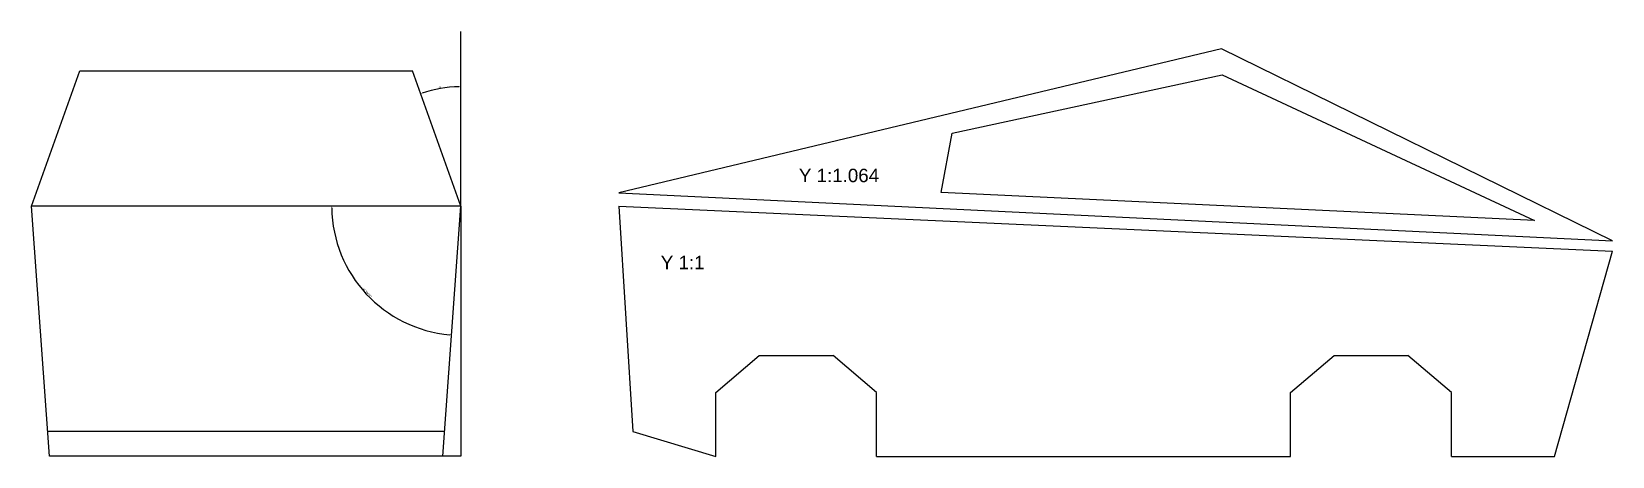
# Model space of a CAD drawing. Header units: millimetres. Extents: x 1207 to 16421, y -1609 to 10563.
# Drawn here: x 9571 to 11929, y 7694 to 8327 of the extents above; entities that cross this region are included whole.
import ezdxf

# ---------------------------------------------------------------- set-up
doc = ezdxf.new("R2010")
doc.units = ezdxf.units.MM
doc.layers.add('simplify body', color=3, linetype='Continuous')
doc.styles.get("Standard").update_dxf_attribs({"font": 'arial.ttf'})
doc.dimstyles.new('ISO-25', dxfattribs={"dimtxt": 2.5, "dimasz": 2.5, "dimexe": 1.25, "dimexo": 0.625, "dimtad": 1, "dimtxsty": 'Standard', "dimcen": 2.5, "dimadec": 0, "dimazin": 0, "dimtfac": 1, "dimtmove": 0, "dimatfit": 3, "dimfxl": 1, "dimarcsym": 0})

msp = doc.modelspace()

# ---------------------------------------------------------------- texts
at = {"layer": 'simplify body', "char_height": 20, "attachment_point": 1}
for s, insert in [('Y 1:1.064', (10715.67, 8123.053)), ('Y 1:1', (10509.663, 7993.234))]:
    msp.add_mtext_dynamic_manual_height_columns(s, width=231.30219, gutter_width=12.5, heights=[0], dxfattribs=dict(at, insert=insert))

# ---------------------------------------------------------------- blocks, each defined once
blk = doc.blocks.new('*D11')
at = {"layer": 'Defpoints', "color": 0}
for p in [(9571.3, 8067.4), (10211.3, 8067.4), (10211.3, 8067.4), (10042.4, 7975.2), (10184.6, 7694.4)]:
    blk.add_point(p, dxfattribs=at)
at = {"layer": 'simplify body', "color": 0, "lineweight": -2}
blk.add_arc((10211.3, 8067.4), 192.4, 180.7444, 265.1553, dxfattribs=at)
at = {"layer": 'simplify body', "color": 0}
for points in [[(10018.5, 8064.9), (10019.3, 8064.9), (10018.9, 8067.4)], [(10195.1, 7876.1), (10195, 7875.2), (10197.6, 7875.5)]]:
    blk.add_solid(points, dxfattribs=at)
at = {"layer": 'simplify body', "color": 0, "insert": (10072, 7937.7), "char_height": 2.5, "attachment_point": 5, "rotation": 312.9499}
blk.add_mtext('85,899702°', dxfattribs=at)
blk = doc.blocks.new('*D12')
at = {"layer": 'Defpoints', "color": 0}
for p in [(10211.3, 8327.5), (10139.3, 8268.9), (10191, 8244.1), (10211.3, 8067.4), (10211.3, 8067.4)]:
    blk.add_point(p, dxfattribs=at)
at = {"layer": 'simplify body', "color": 0, "lineweight": -2}
blk.add_arc((10211.3, 8067.4), 177.9, 90.8052, 108.8679, dxfattribs=at)
at = {"layer": 'simplify body', "color": 0}
for points in [[(10153.9, 8235.3), (10153.7, 8236.1), (10151.4, 8234.9)], [(10208.8, 8245.7), (10208.8, 8244.8), (10211.3, 8245.3)]]:
    blk.add_solid(points, dxfattribs=at)
at = {"layer": 'simplify body', "color": 0, "insert": (10180.6, 8244.5), "char_height": 2.5, "attachment_point": 5, "rotation": 9.8365}
blk.add_mtext('20°', dxfattribs=at)
blk = doc.blocks.new('window')
at = {"layer": 'simplify body'}
for p, q in [((11435, 8485.9), (10536, 8284.3)), ((12018, 8217), (11435, 8485.9)), ((11033.2, 8367.6), (11436, 8449.6)), ((11436, 8449.6), (11901.8, 8245.5)), ((11016.9, 8284.7), (11033.2, 8367.6)), ((10536, 8284.3), (12018, 8217)), ((11901.8, 8245.5), (11016.9, 8284.7))]:
    blk.add_line(p, q, dxfattribs=at)

# ---------------------------------------------------------------- dimensions: what is measured, and where the dimension line sits
at = {"layer": 'simplify body'}
dim = msp.add_angular_dim_2l(base=(10191.005, 8244.116), line1=((10211.322, 8067.377), (10211.322, 8327.472)), line2=((10211.322, 8067.377), (10139.271, 8268.906)), dimstyle='ISO-25', dxfattribs=at)
dim.commit()
dim.dimension.update_dxf_attribs({"geometry": '*D12', "text_midpoint": (10180.605, 8244.538)})
dim = msp.add_angular_dim_2l(base=(10042.4362, 7975.16976), line1=((10211.32244, 8067.37665), (9571.32244, 8067.37665)), line2=((10184.58516, 7694.39954), (10211.32244, 8067.37665)), dimstyle='ISO-25', override={"dimadec": 6}, dxfattribs=at)
dim.commit()
dim.dimension.update_dxf_attribs({"geometry": '*D11', "text_midpoint": (10072.03918, 7937.72065)})

# ---------------------------------------------------------------- linework, layer by layer
at = {"layer": 'simplify body'}
for p, q in [((10211.322, 8067.377), (10211.322, 8327.472)), ((9571.322, 8067.377), (9643.374, 8268.906)), ((9643.374, 8268.906), (10139.271, 8268.906)), ((10211.322, 8067.377), (10139.271, 8268.906)), ((10211.322, 8067.377), (9571.322, 8067.377)), ((9598.06, 7694.4), (9571.322, 8067.377)), ((10184.585, 7694.4), (10211.322, 8067.377)), ((10211.322, 8067.377), (10211.322, 7694.4)), ((10446.936, 8067.3), (10468.005, 7731.102)), ((10446.936, 8067.3), (11928.93, 8000.008)), ((11842.486, 7694.268), (11928.93, 8000.008)), ((10591.592, 7789.268), (10656.592, 7844.544)), ((10656.592, 7844.544), (10766.592, 7844.544)), ((10831.592, 7789.268), (10766.592, 7844.544)), ((11449.072, 7789.268), (11514.072, 7844.544)), ((11514.072, 7844.544), (11624.072, 7844.544)), ((11689.072, 7789.268), (11624.072, 7844.544)), ((10591.592, 7694.268), (10591.592, 7789.268)), ((10831.592, 7694.268), (10831.592, 7789.268)), ((11449.072, 7694.268), (11449.072, 7789.268)), ((11689.072, 7694.268), (11689.072, 7789.268)), ((10187.216, 7731.102), (9595.429, 7731.102)), ((10468.005, 7731.102), (10591.592, 7694.268)), ((10184.585, 7694.4), (9598.06, 7694.4)), ((10211.322, 7694.4), (10184.585, 7694.4)), ((10831.592, 7694.268), (11449.072, 7694.268)), ((11689.072, 7694.268), (11842.486, 7694.268))]:
    msp.add_line(p, q, dxfattribs=at)

# ---------------------------------------------------------------- block references
at = {"layer": 'simplify body', "yscale": 1.064}
msp.add_blockref('window', (-89.099, -727.217), dxfattribs=at)

msp.set_redraw_order([(e.dxf.handle, doc.entitydb.next_handle()) for e in msp.query("TEXT MTEXT ATTDEF DIMENSION ARC_DIMENSION")])  # texts and dimensions are drawn at this point

doc.saveas('drawing.dxf')
